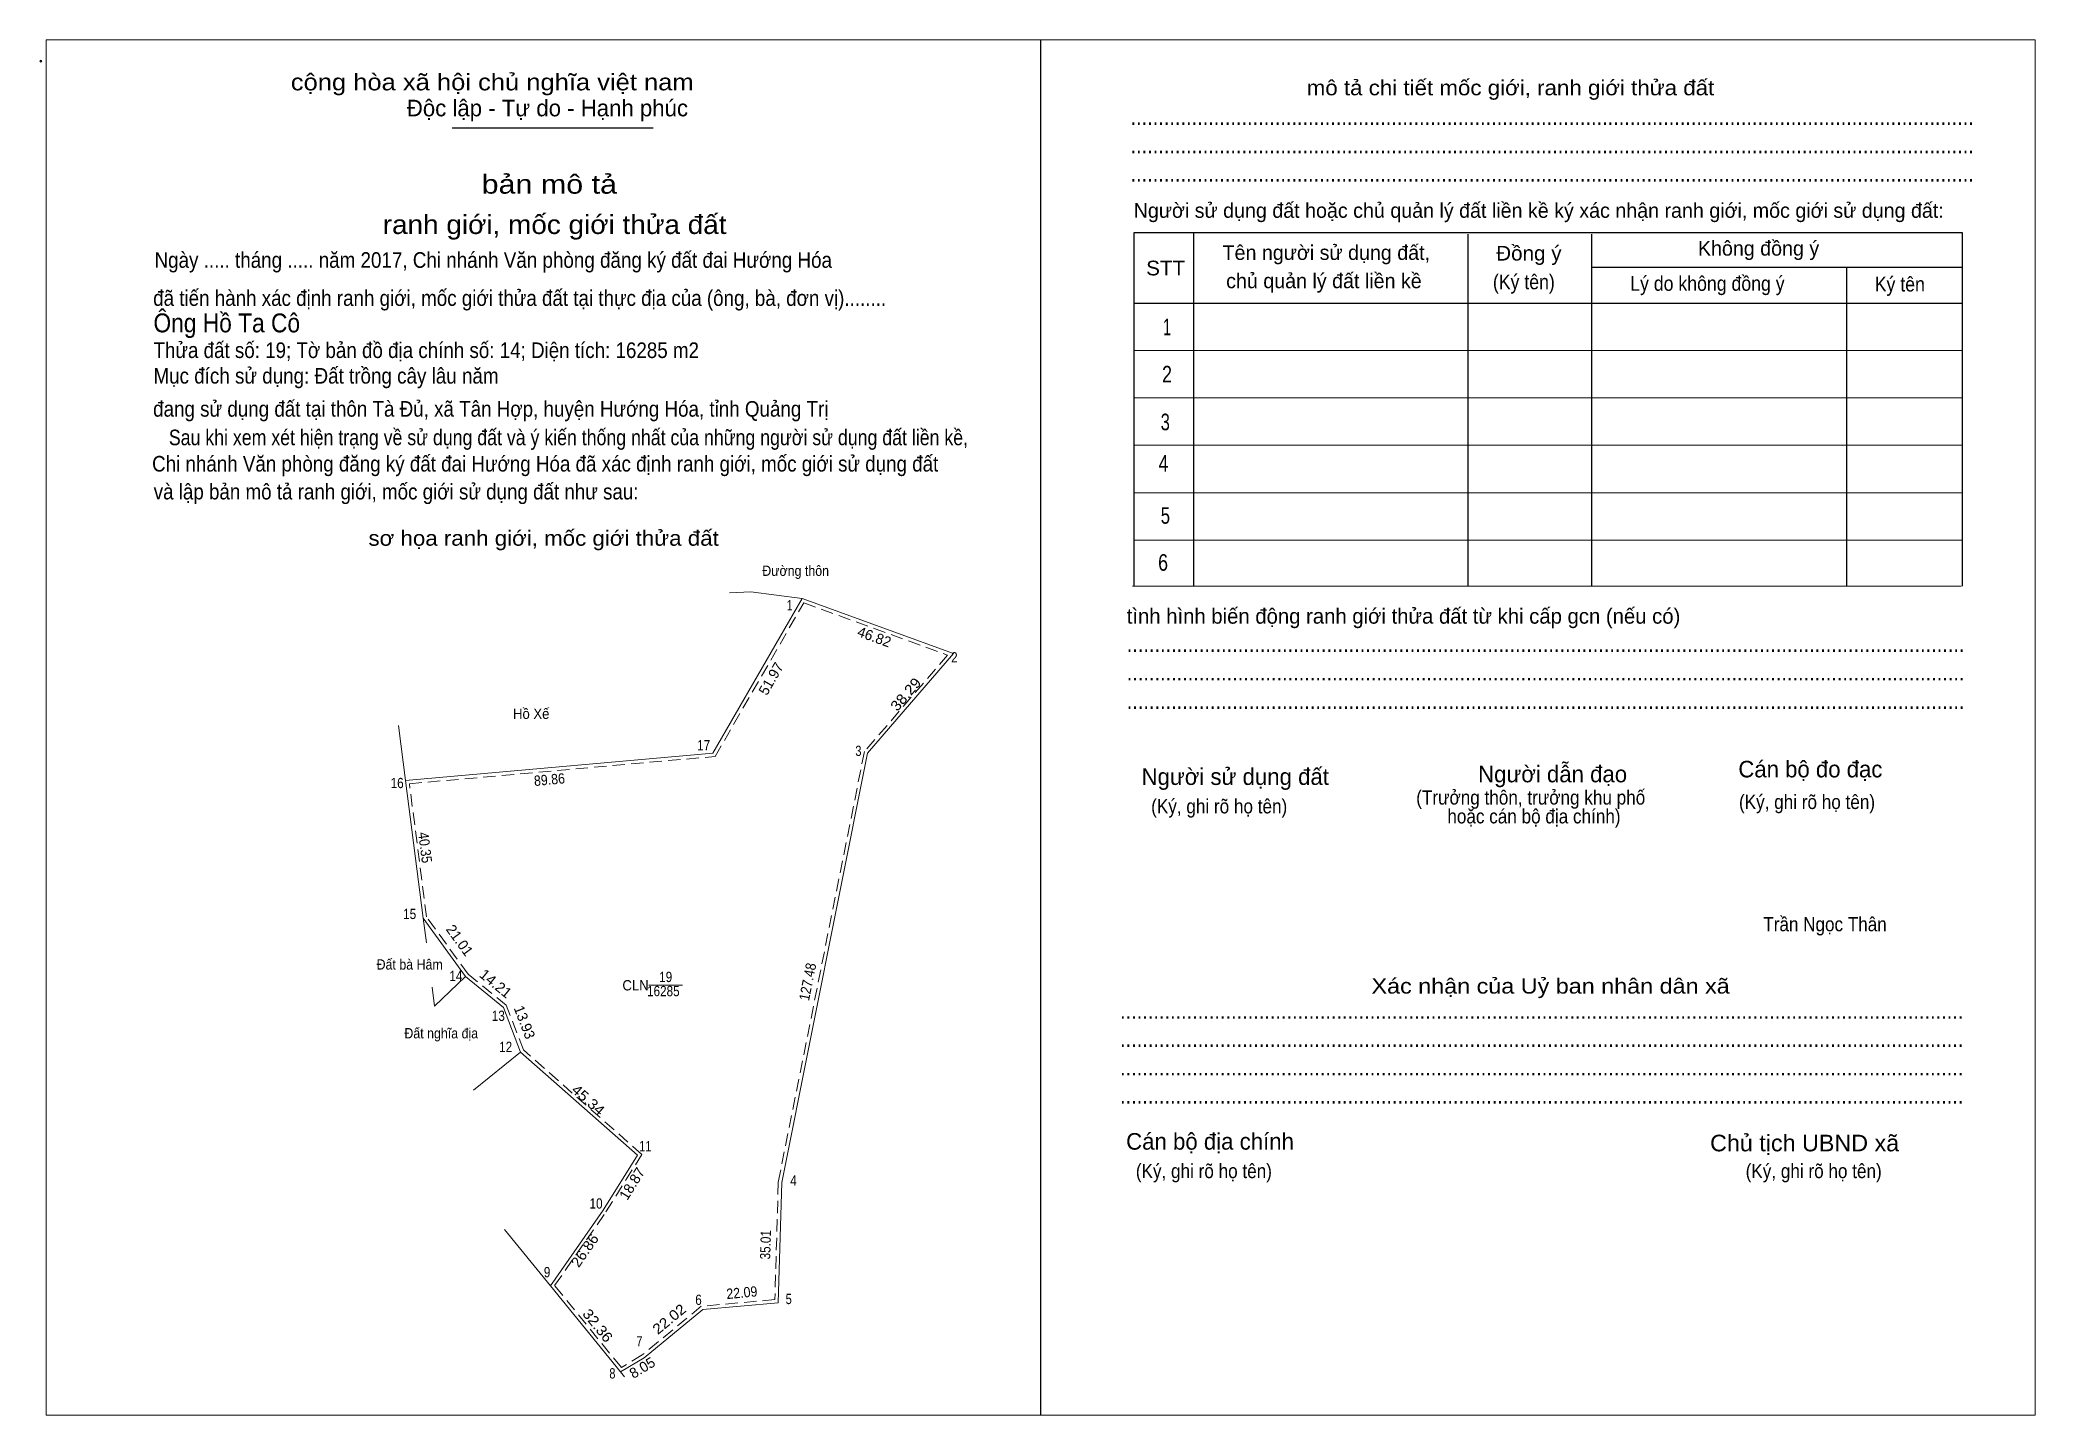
# Model space of a CAD drawing. Header units: metres. Extents: x 552546 to 553801, y 1840653 to 1841053.
# Drawn here: x 552546 to 553127, y 1840653 to 1841053 of the extents above; entities that cross this region are included whole.
import ezdxf
from ezdxf.enums import TextEntityAlignment as Align

# ---------------------------------------------------------------- set-up
doc = ezdxf.new("R2010")
doc.units = ezdxf.units.M
doc.header["$LTSCALE"] = 1.2
doc.header["$PDMODE"] = 32
doc.header["$PDSIZE"] = 0.6
doc.linetypes.add('MEDIUM_DASHED', pattern=[4.5, 3, -1.5])
for name, color, linetype, lineweight in [('1', 7, 'Continuous', 13), ('10', 7, 'Continuous', 13), ('2', 7, 'Continuous', 13), ('63', 7, 'Continuous', 13)]:
    doc.layers.add(name, color=color, linetype=linetype, lineweight=lineweight)
for name, color, linetype in [('13', 7, 'Continuous'), ('15', 7, 'Continuous'), ('4', 7, 'Continuous')]:
    doc.layers.add(name, color=color, linetype=linetype)

msp = doc.modelspace()

# ---------------------------------------------------------------- texts
at = {"layer": '13', "width": 0.85}
msp.add_text('19', height=3, dxfattribs=at).set_placement((552728.615, 1840779.18), align=Align.CENTER)
at = {"layer": '15'}
for s, width, p in [('Hồ Xế', 0.95, (552689.465, 1840855.8)), ('Đất bà Hâm', 0.9, (552654.085, 1840782.81))]:
    msp.add_text(s, height=3, dxfattribs=dict(at, width=width)).set_placement(p, align=Align.CENTER)
at = {"layer": '2'}
for s, height, width, p in [('cộng hòa xã hội chủ nghĩa việt nam', 4.83, 1.15, (552619.48, 1841038.8)), ('........................................................................................................................................................', 4.83, 0.9, (552863.94, 1841028.73)), ('........................................................................................................................................................', 4.83, 0.9, (552863.94, 1841020.48)), ('........................................................................................................................................................', 4.83, 0.9, (552863.94, 1841012.21)), ('Ngày ..... tháng ..... năm 2017, Chi nhánh Văn phòng đăng ký đất đai Hướng Hóa', 4.55, 0.9, (552579.81, 1840987.13)), ('Đồng ý', 4.278, 1.05, (552970.38, 1840989.25)), ('STT', 4.278, 1.05, (552868.49, 1840984.93)), ('(Ký tên)', 4.278, 0.9, (552969.42, 1840980.9)), ('Lý do không đồng ý', 4.278, 0.9, (553009.4, 1840980.44)), ('Ký tên', 4.278, 0.9, (553080.58, 1840980.24)), (' đã tiến hành xác định ranh giới, mốc giới thửa đất tại thực địa của (ông, bà, đơn vị)........', 4.54, 0.9, (552577.9, 1840976.05)), ('Ông Hồ Ta Cô', 5.5, 0.9, (552579.5, 1840968.34)), ('Thửa đất số: 19; Tờ bản đồ địa chính số: 14; Diện tích: 16285 m2', 4.54, 0.9, (552579.5, 1840960.87)), ('Mục đích sử dụng: Đất trồng cây lâu năm', 4.55, 0.9, (552579.5, 1840953.42)), ('đang sử dụng đất tại thôn Tà Đủ, xã Tân Hợp, huyện Hướng Hóa, tỉnh Quảng Trị', 4.544, 0.9, (552579.4, 1840943.79)), ('Sau khi xem xét hiện trạng về sử dụng đất và ý kiến thống nhất của những người sử dụng đất liền kề,', 4.54, 0.85, (552583.98, 1840935.48)), ('Chi nhánh Văn phòng đăng ký đất đai Hướng Hóa đã xác định ranh giới, mốc giới sử dụng đất', 4.54, 0.9, (552579.1, 1840927.82)), (' và lập bản mô tả ranh giới, mốc giới sử dụng đất như sau:', 4.54, 0.9, (552578.05, 1840919.69)), ('.......................................................................................................................................................', 4.83, 0.9, (552862.83, 1840875.28)), ('.......................................................................................................................................................', 4.83, 0.9, (552862.83, 1840866.98)), ('.......................................................................................................................................................', 4.83, 0.9, (552862.83, 1840858.66)), ('(Ký, ghi rõ họ tên)', 4.141, 0.9, (553041.06, 1840829.56)), ('(Ký, ghi rõ họ tên)', 4.141, 0.9, (552869.94, 1840828.29)), ('Trần Ngọc Thân', 4.13, 0.9, (553048.15, 1840793.97)), ('........................................................................................................................................................', 4.83, 0.9, (552860.89, 1840768.49)), ('........................................................................................................................................................', 4.83, 0.9, (552860.89, 1840760.26)), ('........................................................................................................................................................', 4.83, 0.9, (552860.89, 1840751.99)), ('........................................................................................................................................................', 4.83, 0.9, (552860.89, 1840743.78)), ('Chủ tịch UBND xã', 4.832, 1.05, (553032.64, 1840729.9)), ('(Ký, ghi rõ họ tên)', 4.141, 0.9, (552865.48, 1840722.1)), ('(Ký, ghi rõ họ tên)', 4.141, 0.9, (553043, 1840722.1))]:
    msp.add_text(s, height=height, dxfattribs=dict(at, width=width)).set_placement(p)
for s, height, width, p in [('mô tả chi tiết mốc giới, ranh giới thửa đất', 4.416, 1.1, (552974.54, 1841037.36)), ('bản mô tả', 5.522, 1.2, (552694.735, 1841008.72)), ('ranh giới, mốc giới thửa đất', 5.522, 1.1, (552696.28, 1840996.98)), ('1', 4.831, 0.65, (552874.575, 1840967.52)), ('2', 4.831, 0.8, (552874.555, 1840953.76)), ('3', 4.832, 0.75, (552874.045, 1840939.84)), ('4', 4.832, 0.8, (552873.515, 1840927.82)), ('5', 4.832, 0.75, (552874.085, 1840912.61)), ('sơ họa ranh giới, mốc giới thửa đất', 4.416, 1.1, (552693.08, 1840906.21)), ('6', 4.832, 0.8, (552873.405, 1840898.93)), ('(Trưởng thôn, trưởng khu phố', 4.141, 0.9, (552980.43, 1840830.86)), ('hoặc cán bộ địa chính)', 4.141, 0.9, (552981.37, 1840825.37)), ('Xác nhận của Uỷ ban nhân dân xã', 4.419, 1.15, (552986.22, 1840775.82))]:
    msp.add_text(s, height=height, dxfattribs=dict(at, width=width)).set_placement(p, align=Align.CENTER)
for s, height, p in [('Độc lập - Tự do - Hạnh phúc', 4.83, (552653.25, 1841031.24)), ('Người sử dụng đất hoặc chủ quản lý đất liền kề ký xác nhận ranh giới, mốc giới sử dụng đất:', 4.278, (552864.86, 1841001.69)), ('Tên người sử dụng đất,', 4.278, (552890.73, 1840989.43)), ('Không đồng ý', 4.278, (553029.1, 1840990.68)), ('chủ quản lý đất liền kề', 4.278, (552891.77, 1840981.2)), ('tình hình biến động ranh giới thửa đất từ khi cấp gcn (nếu có)', 4.416, (552862.83, 1840883.52)), ('Người sử dụng đất', 4.832, (552867.14, 1840836.57)), ('Người dẫn đạo', 4.829, (552965.11, 1840837.34)), ('Cán bộ đo đạc', 4.821, (553040.87, 1840838.77)), ('Cán bộ địa chính', 4.832, (552862.65, 1840730.38))]:
    msp.add_text(s, height=height, dxfattribs=at).set_placement(p)
at = {"layer": '2', "width": 0.95}
msp.add_text('CLN', height=3, dxfattribs=at).set_placement((552723.64, 1840776.74), align=Align.RIGHT)
at = {"layer": '4', "width": 0.85}
msp.add_text('16285', height=3, dxfattribs=at).set_placement((552727.925, 1840775.06), align=Align.CENTER)
at = {"layer": '63', "width": 0.9}
for s, p in [('Đường thôn', (552766.445, 1840897.44)), ('Đất nghĩa địa', (552663.27, 1840762.78))]:
    msp.add_text(s, height=3, dxfattribs=at).set_placement(p, align=Align.CENTER)
at = {"layer": '63'}
for s, width, p in [(' 1', 0.75, (552765.52, 1840887.4)), (' 2', 0.85, (552813.6, 1840872.22)), (' 17', 0.85, (552741.56, 1840846.63)), (' 3', 0.8, (552785.61, 1840845)), (' 16', 0.85, (552652.33, 1840835.64)), (' 15', 0.85, (552655.98, 1840797.52)), (' 14', 0.85, (552669.43, 1840779.45)), (' 13', 0.85, (552681.79, 1840767.86)), (' 12', 0.85, (552683.93, 1840758.81)), (' 11', 0.8, (552724.46, 1840729.9)), (' 4', 0.85, (552766.74, 1840719.86)), (' 10', 0.85, (552710.24, 1840713.22)), (' 9', 0.85, (552695.04, 1840693.22)), (' 5', 0.8, (552765.32, 1840685.41)), (' 6', 0.85, (552739.11, 1840685.17)), (' 7', 0.8, (552721.84, 1840673.08)), (' 8', 0.8, (552713.99, 1840663.76))]:
    msp.add_text(s, height=3, dxfattribs=dict(at, width=width)).set_placement(p, align=Align.RIGHT)
for s, rotation, p in [('46.82', 340.017, (552788.847, 1840878.265)), ('51.97', 59.982, (552760.581, 1840866.755)), ('21.01', 306.035, (552667.418, 1840790.467)), ('13.93', 291.038, (552686.123, 1840766.948)), ('18.87', 57.995, (552720.091, 1840719.69)), ('8.05', 30.964, (552722.558, 1840665.611))]:
    msp.add_text(s, height=3, rotation=rotation, dxfattribs=at).set_placement(p, align=Align.CENTER)
for s, rotation, width, p in [('38.29', 49.236, 1.1, (552799.627, 1840861.976)), ('89.86', 5.101, 0.9, (552694.902, 1840836.649)), ('40.35', 277.319, 0.9, (552657.103, 1840818.146)), ('14.21', 320.711, 1.05, (552678.185, 1840777.578)), ('127.48', 78.69, 0.9, (552771.406, 1840778.981)), ('45.34', 318.576, 1.1, (552705.058, 1840743.744)), ('26.86', 55.174, 1.05, (552706.301, 1840700.178)), ('35.01', 88.363, 0.85, (552759.161, 1840702.667)), ('22.09', 5.194, 0.9, (552750.919, 1840687.275)), ('32.36', 309.169, 1.1, (552707.656, 1840678.222)), ('22.02', 39.472, 1.1, (552730.606, 1840679.915))]:
    msp.add_text(s, height=3, rotation=rotation, dxfattribs=dict(at, width=width)).set_placement(p, align=Align.CENTER)

# ---------------------------------------------------------------- linework, layer by layer
at = {"layer": '1'}
msp.add_lwpolyline([(552768.38, 1840890.81), (552812.38, 1840874.81), (552787.38, 1840845.81), (552762.38, 1840720.81), (552761.38, 1840685.81), (552739.38, 1840683.81), (552722.38, 1840669.81), (552715.48, 1840665.67), (552695.04, 1840690.76), (552710.38, 1840712.81), (552720.38, 1840728.81), (552686.38, 1840758.81), (552681.38, 1840771.81), (552670.38, 1840780.81), (552658.02, 1840797.8), (552652.88, 1840837.82), (552742.38, 1840845.81)], close=True, dxfattribs=at)
at = {"layer": '1', "linetype": 'MEDIUM_DASHED'}
msp.add_lwpolyline([(552768.83, 1840889.58), (552810.68, 1840874.37), (552786.45, 1840846.26), (552761.38, 1840720.92), (552760.41, 1840686.73), (552738.98, 1840684.78), (552721.8, 1840670.63), (552715.71, 1840666.97), (552696.29, 1840690.81), (552711.21, 1840712.26), (552721.68, 1840729), (552687.23, 1840759.4), (552682.22, 1840772.42), (552671.11, 1840781.5), (552658.98, 1840798.18), (552654, 1840836.92), (552742.99, 1840844.86)], close=True, dxfattribs=at)
at = {"layer": '10'}
for p, q in [((552747.21, 1840892.53), (552753.38, 1840892.81)), ((552753.38, 1840892.81), (552768.38, 1840890.81)), ((552650.82, 1840853.86), (552652.88, 1840837.82)), ((552652.88, 1840837.82), (552658.02, 1840797.8)), ((552658.02, 1840797.8), (552658.94, 1840790.64)), ((552660.6, 1840777.67), (552661.31, 1840772.16)), ((552686.38, 1840758.81), (552672.68, 1840747.68)), ((552681.68, 1840707.18), (552695.04, 1840690.76)), ((552695.04, 1840690.76), (552715.48, 1840665.67)), ((552715.48, 1840665.67), (552716.6, 1840664.29))]:
    msp.add_line(p, q, dxfattribs=at)
for points in [[(552715.48, 1840665.67), (552722.38, 1840669.81), (552739.38, 1840683.81), (552761.38, 1840685.81), (552762.38, 1840720.81), (552787.38, 1840845.81), (552812.38, 1840874.81), (552768.38, 1840890.81), (552742.38, 1840845.81), (552652.88, 1840837.82)], [(552661.31, 1840772.16), (552670.38, 1840780.81), (552658.02, 1840797.8)], [(552670.38, 1840780.81), (552681.38, 1840771.81), (552686.38, 1840758.81)], [(552695.04, 1840690.76), (552710.38, 1840712.81), (552720.38, 1840728.81), (552686.38, 1840758.81)]]:
    msp.add_lwpolyline(points, dxfattribs=at)
at = {"layer": '2', "lineweight": 25}
for p, q in [((552666.46, 1841027.84), (552725, 1841027.84)), ((552882.28, 1840997.3), (552882.28, 1840894.49)), ((552962.14, 1840996.89), (552962.14, 1840894.49)), ((552998.17, 1840996.89), (552998.17, 1840894.49)), ((552998.17, 1840987.36), (553106.14, 1840987.36)), ((553072.31, 1840987.36), (553072.31, 1840894.49)), ((552864.94, 1840976.87), (553106.14, 1840976.87))]:
    msp.add_line(p, q, dxfattribs=at)
at = {"layer": '2'}
for p, q in [((552864.94, 1840963.06), (553106.14, 1840963.06)), ((552864.94, 1840949.26), (553106.14, 1840949.26)), ((552864.94, 1840935.45), (553106.14, 1840935.45)), ((552864.94, 1840921.64), (553106.14, 1840921.64)), ((552864.94, 1840907.84), (553106.14, 1840907.84)), ((552864.52, 1840894.49), (553105.72, 1840894.49)), ((552723.69, 1840778.24), (552733.46, 1840778.24))]:
    msp.add_line(p, q, dxfattribs=at)
for points in [[(552548.3, 1841053.49), (552837.77, 1841053.49), (552837.77, 1840653.1), (552548.3, 1840653.1)], [(552837.78, 1841053.48), (553127.26, 1841053.48), (553127.26, 1840653.1), (552837.78, 1840653.1)], [(552837.78, 1841053.48), (553127.26, 1841053.48), (553127.26, 1840653.1), (552837.78, 1840653.1)]]:
    msp.add_lwpolyline(points, close=True, dxfattribs=at)
at = {"layer": '2', "lineweight": 25}
msp.add_lwpolyline([(553106.14, 1840894.49), (553106.14, 1840997.3), (552864.94, 1840997.3), (552864.94, 1840894.49)], dxfattribs=at)
at = {"layer": '2'}
msp.add_point((552546.74, 1841047.31), dxfattribs=at)

msp.set_redraw_order([(e.dxf.handle, doc.entitydb.next_handle()) for e in msp.query("TEXT MTEXT ATTDEF DIMENSION ARC_DIMENSION")])  # texts and dimensions are drawn at this point

doc.saveas('drawing.dxf')
